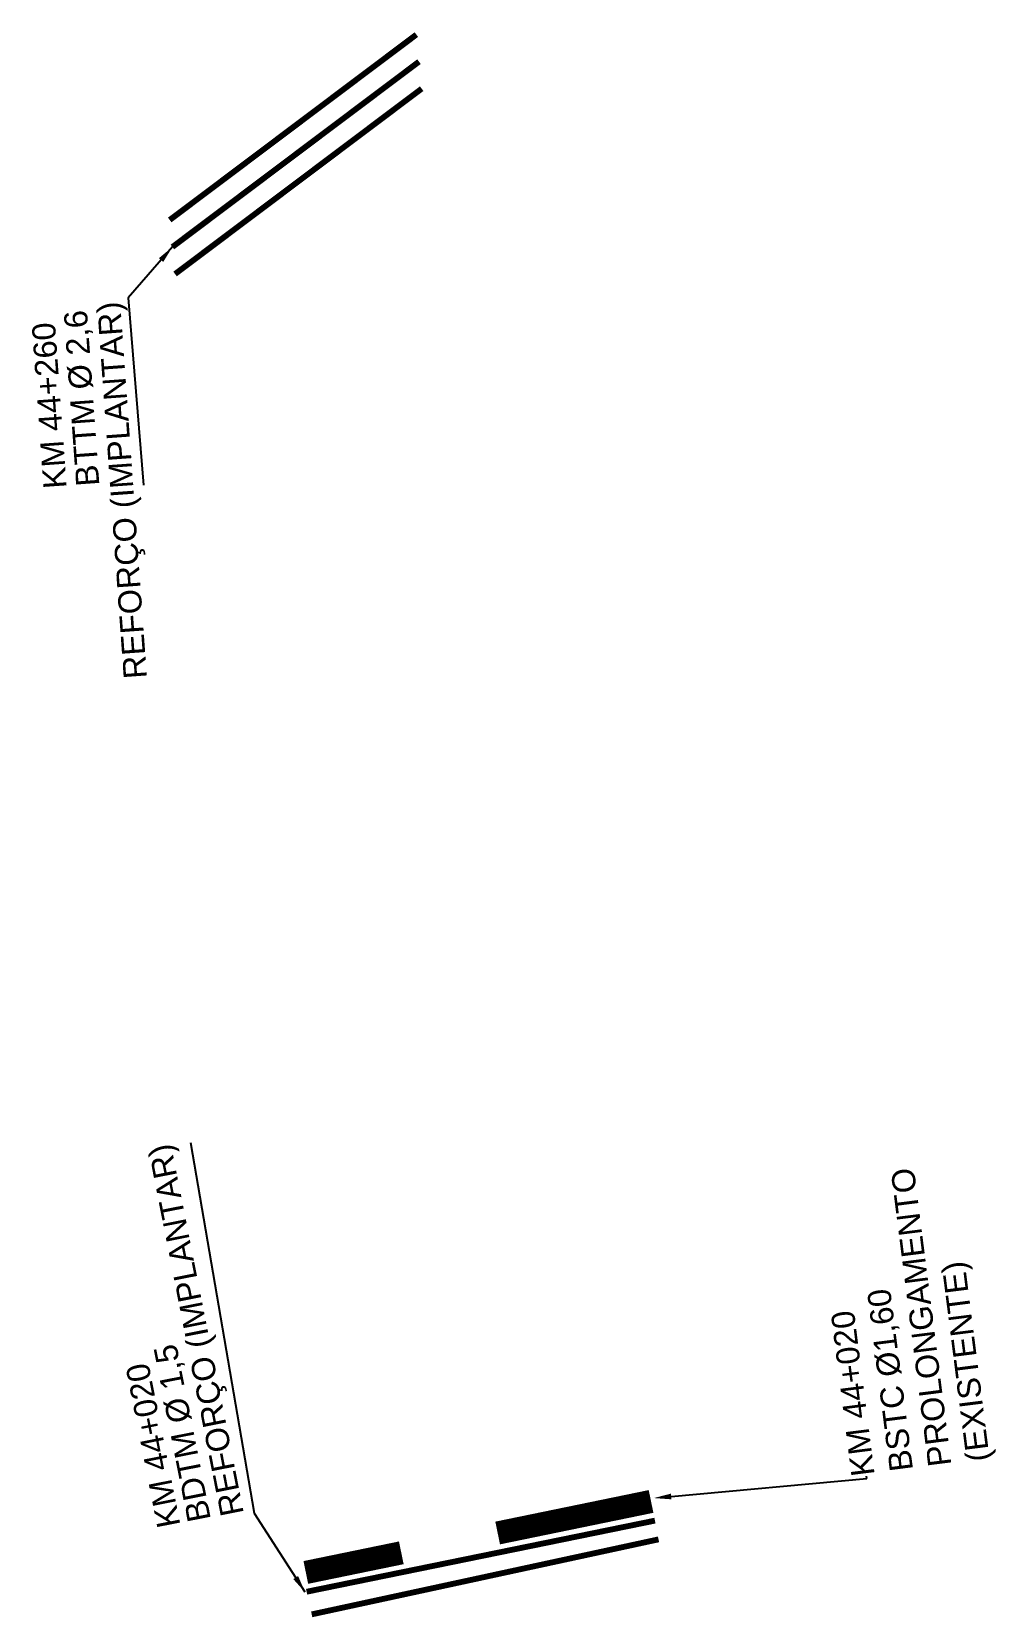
# Model space of a CAD drawing. Header units: metres. Extents: x 290209 to 324422, y 7399791 to 7463837.
# Drawn here: x 319321.5 to 319487.9, y 7427771.4 to 7428044.8 of the extents above; entities that cross this region are included whole.
import ezdxf
from ezdxf import colors
from ezdxf.entities.mleader import LeaderData, LeaderLine
from ezdxf.math import Vec2, Vec3

# ---------------------------------------------------------------- set-up
doc = ezdxf.new("R2010")
doc.units = ezdxf.units.M
for name, color, linetype in [('_DRENAGEM _TEXTOS_TIC', 2, 'Continuous'), ('_DRENAGEM_AMPLIAÇÃO DE BUEIRO-TIC', 23, 'Continuous'), ('BUEIRO_1.5', 50, 'Continuous'), ('BUEIRO_2.6', 50, 'Continuous'), ('BUEIRO_TEXTO', 2, 'Continuous')]:
    doc.layers.add(name, color=color, linetype=linetype)
doc.styles.add('$0$DIM', font='arial.ttf', dxfattribs={"width": 0.8})
doc.styles.add('ARIAL', font='arial.ttf')
doc.styles.get("Standard").update_dxf_attribs({"font": 'simplex.shx'})
doc.dimstyles.get("Standard").update_dxf_attribs({"dimtxt": 0.18, "dimasz": 0.18, "dimexe": 0.18, "dimexo": 0.0625, "dimgap": 0.09, "dimtad": 0, "dimtih": 1, "dimtoh": 1, "dimdec": 4, "dimzin": 0, "dimdsep": 46, "dimtxsty": 'Standard', "dimcen": 0.09, "dimadec": 0, "dimazin": 0, "dimtfac": 1, "dimtdec": 4, "dimtofl": 0, "dimtmove": 0, "dimatfit": 3, "dimfxl": 1, "dimtolj": 1, "dimtzin": 0, "dimarcsym": 0})

msp = doc.modelspace()

# ---------------------------------------------------------------- texts
at = {"layer": 'BUEIRO_TEXTO', "style": '$0$DIM'}
for s, rotation, p in [('REFORÇO (IMPLANTAR) ', 94.07706, (319341.33, 7427933.353)), ('BTTM Ø 2,6', 94.07706, (319333.134, 7427966.553)), ('KM 44+260', 94.07706, (319327.495, 7427966.131)), ('REFORÇO (IMPLANTAR) ', 101.1741, (319358.036, 7427789.32, -806)), ('BDTM Ø 1,5', 101.1741, (319352.356, 7427788.302)), ('KM 44+020', 101.1741, (319347.107, 7427787.298))]:
    msp.add_text(s, height=4, rotation=rotation, dxfattribs=at).set_placement(p)

# ---------------------------------------------------------------- linework, layer by layer
at = {"layer": '_DRENAGEM_AMPLIAÇÃO DE BUEIRO-TIC', "const_width": 4}
for points in [[(319401.759, 7427785.949), (319428.195, 7427791.389)], [(319401.759, 7427785.949), (319428.195, 7427791.389)], [(319368.701, 7427779.147), (319385.154, 7427782.532)], [(319368.701, 7427779.147), (319385.154, 7427782.532)]]:
    msp.add_lwpolyline(points, dxfattribs=at)
at = {"layer": 'BUEIRO_1.5', "ltscale": 5, "const_width": 1.005}
for points in [[(319428.863, 7427788.083), (319368.836, 7427775.822)], [(319429.48, 7427784.851), (319369.712, 7427771.919)]]:
    msp.add_lwpolyline(points, dxfattribs=at)
at = {"layer": 'BUEIRO_2.6', "ltscale": 5, "const_width": 1.005}
for points in [[(319387.747, 7428044.293), (319345.247, 7428012.338)], [(319388.207, 7428039.634), (319345.707, 7428007.679)], [(319388.667, 7428034.975), (319346.167, 7428003.02)]]:
    msp.add_lwpolyline(points, dxfattribs=at)

msp.set_redraw_order([(e.dxf.handle, doc.entitydb.next_handle()) for e in msp.query("TEXT MTEXT ATTDEF DIMENSION ARC_DIMENSION")])  # texts and dimensions are drawn at this point

# ---------------------------------------------------------------- leaders
at = {"layer": '_DRENAGEM _TEXTOS_TIC'}
ml = msp.add_multileader_mtext('Standard', dxfattribs=at)
ml.set_content('KM 44+020\\PBSTC %%C1,60\\PPROLONGAMENTO (EXISTENTE)', color=256, style='ARIAL')
ml.set_leader_properties()
ml.build(insert=Vec2(0, 0))
ml.multileader.update_dxf_attribs({"text_right_attachment_type": 6, "dogleg_length": 0.36, "arrow_head_size": 3})
ctx = ml.context
ctx.base_point, ctx.arrow_head_size, ctx.landing_gap_size, ctx.plane_origin, ctx.plane_x_axis, ctx.plane_y_axis = Vec3(319465.347, 7427795.727), 3, 0.09, Vec3(319630.328, 7427666.903), Vec3(-0.1256667, 0.9920725), Vec3(-0.9920725, -0.1256667)
ctx.right_attachment = 6
notes = []
notes.append((ctx, [(0, (1, 1, 0), (319465.392, 7427795.37), (-0.1256667, 0.9920725), 0.36, [(0, [(319428.682, 7427791.973)], 0, [])])]))
ctx.mtext.insert, ctx.mtext.text_direction, ctx.mtext.rotation, ctx.mtext.width, ctx.mtext.defined_height, ctx.mtext.flow_direction = Vec3(319462.768, 7427795.491), Vec3(-0.1256667, 0.9920725), 1.6967962, 68.62347, 22.399, 5
at = {"layer": 'BUEIRO_TEXTO'}
for points in [[(319345.726, 7428007.694), (319338.099, 7427998.905), (319340.698, 7427966.611)], [(319368.574, 7427775.743), (319359.845, 7427789.331), (319348.91, 7427853.237)]]:
    msp.add_leader(points, dimstyle='Standard', override={"dimasz": 3}, dxfattribs=at)
for ctx, leaders in notes:
    for number, flags, end, landing, length, lines in leaders:
        leader = LeaderData()
        leader.index, (leader.has_last_leader_line, leader.has_dogleg_vector, leader.attachment_direction) = number, flags
        leader.last_leader_point, leader.dogleg_vector, leader.dogleg_length = Vec3(end), Vec3(landing), length
        for number, points, colour, breaks in lines:
            line = LeaderLine()
            line.index, line.vertices, line.color, line.breaks = number, Vec3.list(points), colors.encode_raw_color(colour), breaks
            leader.lines.append(line)
        ctx.leaders.append(leader)

doc.saveas('drawing.dxf')
